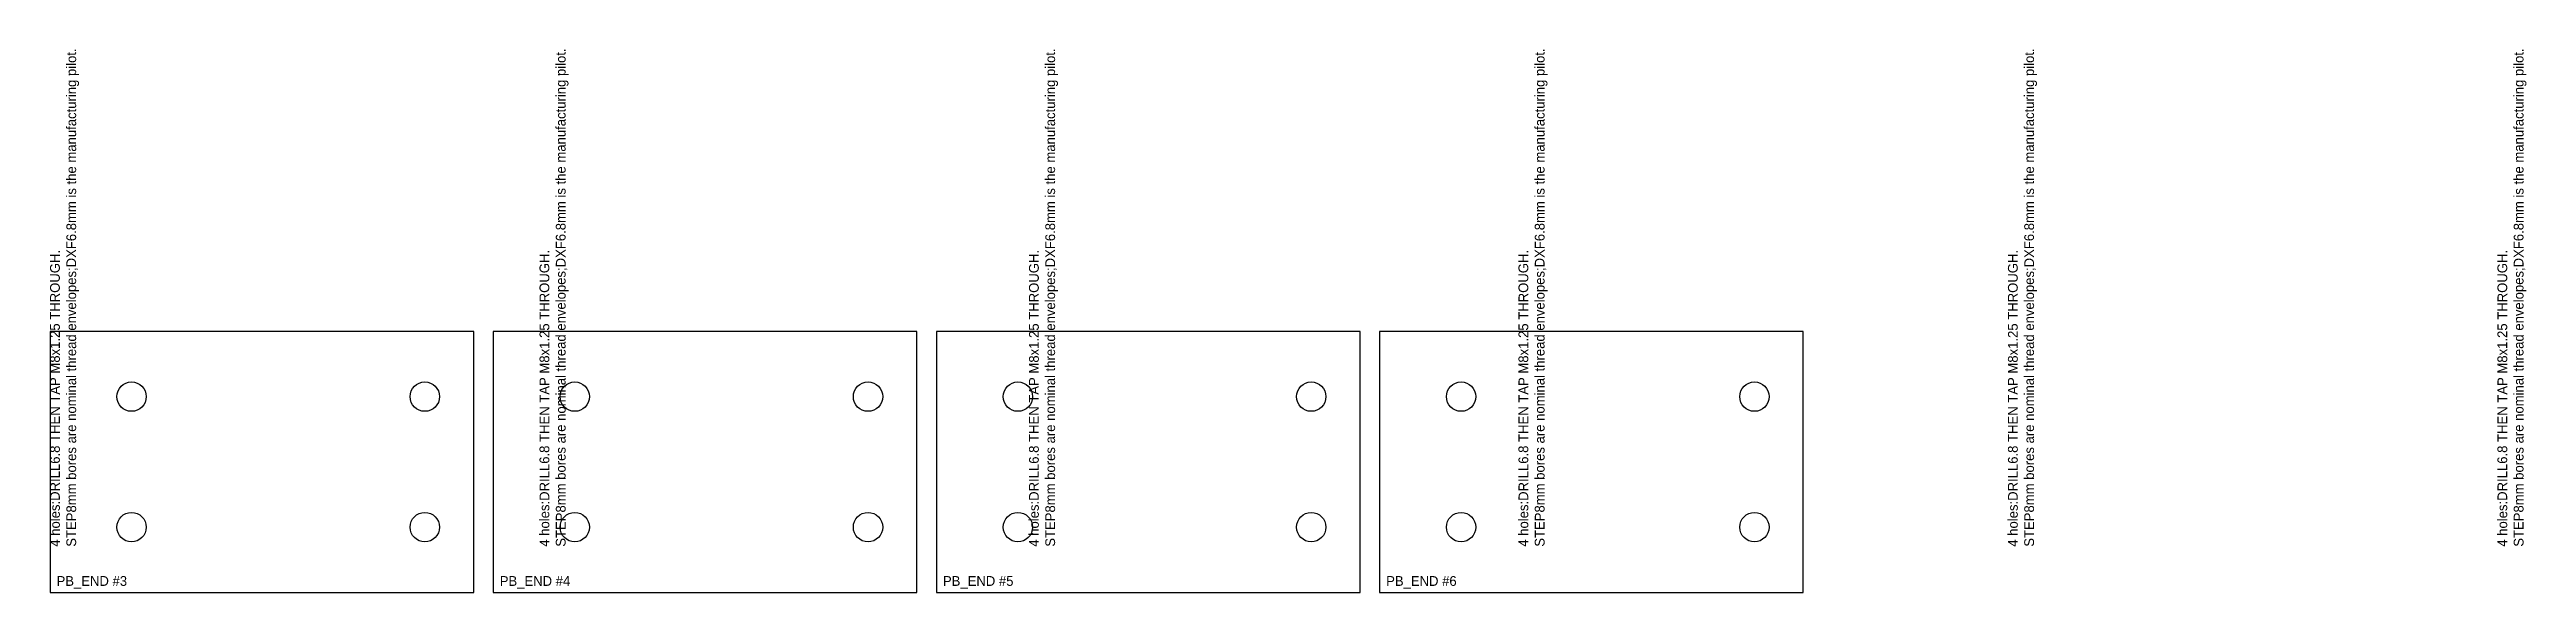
# Model space of a CAD drawing. Header units: millimetres. Extents: x 0 to 1219, y 0 to 2438.
# Drawn here: x 10 to 770, y 96 to 262 of the extents above; entities that cross this region are included whole.
import ezdxf

# ---------------------------------------------------------------- set-up
doc = ezdxf.new("R2010")
doc.units = ezdxf.units.MM
for name, color, linetype in [('CUT_HOLES', 7, 'Continuous'), ('CUT_OUTER', 7, 'Continuous'), ('MACHINING_NOTES', 7, 'Continuous'), ('PART_MARK_NO_CUT', 7, 'Continuous')]:
    doc.layers.add(name, color=color, linetype=linetype)

msp = doc.modelspace()

# ---------------------------------------------------------------- texts
at = {"layer": 'MACHINING_NOTES', "char_height": 3, "width": 150, "attachment_point": 1, "rotation": 90}
for insert in [(10, 110), (160.2, 110), (310.4, 110), (460.6, 110), (610.8, 110), (761, 110)]:
    msp.add_mtext('4 holes:DRILL6.8 THEN TAP M8x1.25 THROUGH.\\PSTEP8mm bores are nominal thread envelopes;DXF6.8mm is the manufacturing pilot.', dxfattribs=dict(at, insert=insert))
at = {"layer": 'PART_MARK_NO_CUT'}
for s, p in [('PB_END #3', (12, 98)), ('PB_END #4', (148, 98)), ('PB_END #5', (284, 98)), ('PB_END #6', (420, 98))]:
    msp.add_text(s, height=3, dxfattribs=at).set_placement(p)

# ---------------------------------------------------------------- linework, layer by layer
at = {"layer": 'CUT_HOLES'}
for centre in [(35, 156), (125, 156), (171, 156), (261, 156), (307, 156), (397, 156), (443, 156), (533, 156), (35, 116), (125, 116), (171, 116), (261, 116), (307, 116), (397, 116), (443, 116), (533, 116)]:
    msp.add_circle(centre, 4.5, dxfattribs=at)
at = {"layer": 'CUT_OUTER'}
for points in [[(140, 96), (140, 176), (10, 176), (10, 96)], [(276, 96), (276, 176), (146, 176), (146, 96)], [(412, 96), (412, 176), (282, 176), (282, 96)], [(548, 96), (548, 176), (418, 176), (418, 96)]]:
    msp.add_lwpolyline(points, close=True, dxfattribs=at)

msp.set_redraw_order([(e.dxf.handle, doc.entitydb.next_handle()) for e in msp.query("TEXT MTEXT ATTDEF DIMENSION ARC_DIMENSION")])  # texts and dimensions are drawn at this point

doc.saveas('drawing.dxf')
